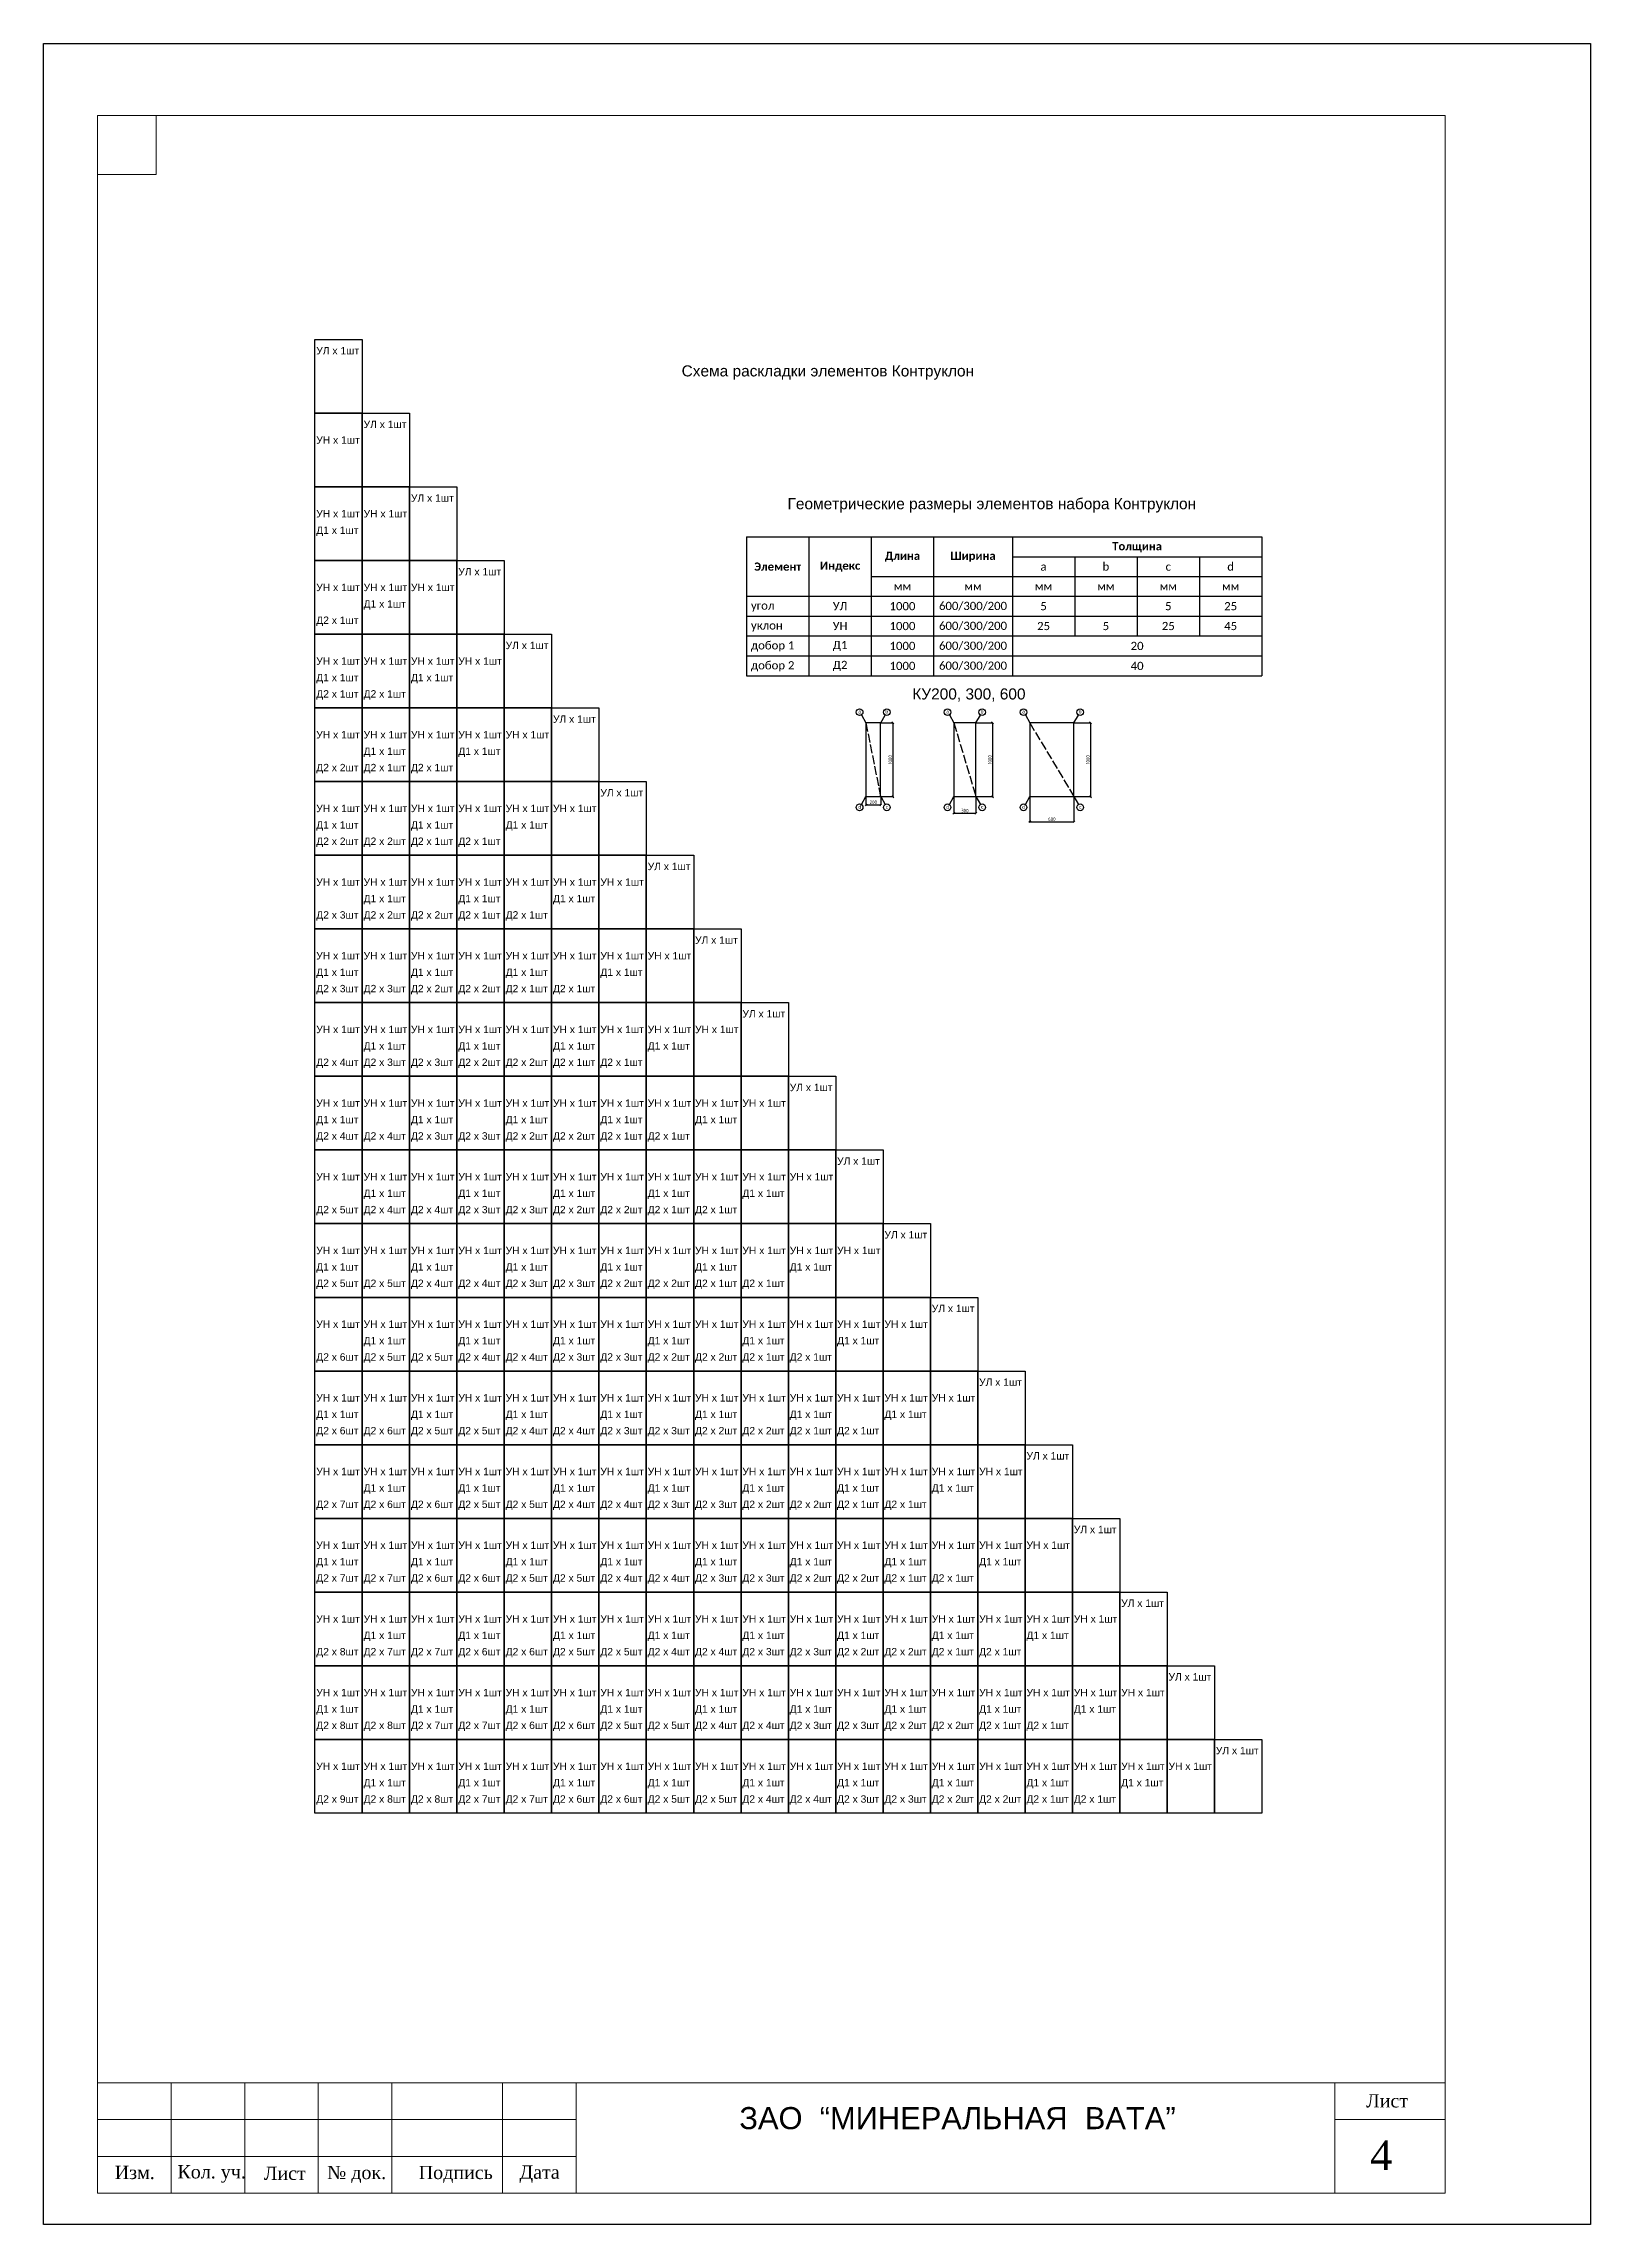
# Model space of a CAD drawing. Header units: inches. Extents: x 0 to 155541, y 1154 to 30754.
# Drawn here: x 78079 to 99079, y 1154 to 30754 of the extents above; entities that cross this region are included whole.
import ezdxf

# ---------------------------------------------------------------- set-up
doc = ezdxf.new("R2010")
doc.units = ezdxf.units.IN
doc.header["$MEASUREMENT"] = 0
doc.linetypes.add('ACAD_ISO02W100', pattern=[15, 12, -3])
doc.linetypes.add('PHANTOM2', pattern=[1.25, 0.625, -0.125, 0.125, -0.125, 0.125, -0.125])
doc.layers.add('Контруклоны', color=1, linetype='Continuous')
doc.layers.add('Основные линии', color=7, linetype='Continuous', lineweight=30)
doc.layers.add('Штампы', color=7, linetype='Continuous', lineweight=15)
doc.styles.add('GOST 2.304', font='CS_Gost2304.shx')
doc.styles.add('надписи', font='TIMES.TTF')
doc.styles.add('Штамп', font='ARIAL.TTF', dxfattribs={"height": 2.5})
doc.dimstyles.new('ISO-25', dxfattribs={"dimtxt": 2.5, "dimasz": 2.5, "dimexe": 1.25, "dimexo": 0.625, "dimtad": 1, "dimtxsty": 'Standard', "dimcen": 2.5, "dimadec": 0, "dimazin": 0, "dimtfac": 1, "dimtmove": 0, "dimatfit": 3, "dimfxl": 1, "dimarcsym": 0})

msp = doc.modelspace()

# ---------------------------------------------------------------- texts
at = {"style": 'Штамп'}
for s, p in [('УЛ х 1шт', (81780.189, 26536.075)), ('УЛ х 1шт', (82422.982, 25536.075)), ('УН х 1шт', (81780.189, 25323.271)), ('УЛ х 1шт', (83065.775, 24536.075)), ('УН х 1шт', (81780.189, 24323.271)), ('УН х 1шт', (82422.982, 24323.271)), ('Д1 х 1шт', (81780.189, 24099.737)), ('УН х 1шт', (81780.189, 23323.271)), ('УН х 1шт', (82422.982, 23323.271)), ('УН х 1шт', (83065.775, 23323.271)), ('УЛ х 1шт', (83708.569, 23536.075)), ('Д1 х 1шт', (82422.982, 23099.737)), ('Д2 х 1шт', (81780.189, 22877.991)), ('УЛ х 1шт', (84351.362, 22536.075)), ('УН х 1шт', (81780.189, 22323.271)), ('УН х 1шт', (82422.982, 22323.271)), ('УН х 1шт', (83065.775, 22323.271)), ('УН х 1шт', (83708.569, 22323.271)), ('Д1 х 1шт', (81780.189, 22099.737)), ('Д2 х 1шт', (81780.189, 21877.991)), ('Д2 х 1шт', (82422.982, 21877.991)), ('Д1 х 1шт', (83065.775, 22099.737)), ('УЛ х 1шт', (84994.155, 21536.075)), ('УН х 1шт', (81780.189, 21323.271)), ('УН х 1шт', (82422.982, 21323.271)), ('УН х 1шт', (83065.775, 21323.271)), ('УН х 1шт', (83708.569, 21323.271)), ('УН х 1шт', (84351.362, 21323.271)), ('Д1 х 1шт', (82422.982, 21099.737)), ('Д1 х 1шт', (83708.569, 21099.737)), ('Д2 х 2шт', (81780.189, 20877.991)), ('Д2 х 1шт', (82422.982, 20877.991)), ('Д2 х 1шт', (83065.775, 20877.991)), ('УЛ х 1шт', (85636.949, 20536.075)), ('Д1 х 1шт', (81780.189, 20099.737)), ('УН х 1шт', (81780.189, 20323.271)), ('УН х 1шт', (82422.982, 20323.271)), ('Д1 х 1шт', (83065.775, 20099.737)), ('УН х 1шт', (83065.775, 20323.271)), ('УН х 1шт', (83708.569, 20323.271)), ('Д1 х 1шт', (84351.362, 20099.737)), ('УН х 1шт', (84351.362, 20323.271)), ('УН х 1шт', (84994.155, 20323.271)), ('Д2 х 2шт', (81780.189, 19877.991)), ('Д2 х 2шт', (82422.982, 19877.991)), ('Д2 х 1шт', (83065.775, 19877.991)), ('Д2 х 1шт', (83708.569, 19877.991)), ('УЛ х 1шт', (86279.742, 19536.075)), ('УН х 1шт', (81780.189, 19323.271)), ('УН х 1шт', (82422.982, 19323.271)), ('УН х 1шт', (83065.775, 19323.271)), ('УН х 1шт', (83708.569, 19323.271)), ('УН х 1шт', (84351.362, 19323.271)), ('УН х 1шт', (84994.155, 19323.271)), ('УН х 1шт', (85636.949, 19323.271)), ('Д2 х 3шт', (81780.189, 18877.991)), ('Д1 х 1шт', (82422.982, 19099.737)), ('Д2 х 2шт', (82422.982, 18877.991)), ('Д2 х 2шт', (83065.775, 18877.991)), ('Д1 х 1шт', (83708.569, 19099.737)), ('Д2 х 1шт', (83708.569, 18877.991)), ('Д2 х 1шт', (84351.362, 18877.991)), ('Д1 х 1шт', (84994.155, 19099.737)), ('УН х 1шт', (81780.189, 18323.271)), ('УН х 1шт', (82422.982, 18323.271)), ('УН х 1шт', (83065.775, 18323.271)), ('УН х 1шт', (83708.569, 18323.271)), ('УН х 1шт', (84351.362, 18323.271)), ('УН х 1шт', (84994.155, 18323.271)), ('УН х 1шт', (85636.949, 18323.271)), ('УН х 1шт', (86279.742, 18323.271)), ('УЛ х 1шт', (86922.535, 18536.075)), ('Д1 х 1шт', (81780.189, 18099.737)), ('Д1 х 1шт', (83065.775, 18099.737)), ('Д1 х 1шт', (84351.362, 18099.737)), ('Д1 х 1шт', (85636.949, 18099.737)), ('Д2 х 3шт', (81780.189, 17877.991)), ('Д2 х 3шт', (82422.982, 17877.991)), ('Д2 х 2шт', (83065.775, 17877.991)), ('Д2 х 2шт', (83708.569, 17877.991)), ('Д2 х 1шт', (84351.362, 17877.991)), ('Д2 х 1шт', (84994.155, 17877.991)), ('УЛ х 1шт', (87565.329, 17536.075)), ('УН х 1шт', (81780.189, 17323.271)), ('Д1 х 1шт', (82422.982, 17099.737)), ('УН х 1шт', (82422.982, 17323.271)), ('УН х 1шт', (83065.775, 17323.271)), ('Д1 х 1шт', (83708.569, 17099.737)), ('УН х 1шт', (83708.569, 17323.271)), ('УН х 1шт', (84351.362, 17323.271)), ('Д1 х 1шт', (84994.155, 17099.737)), ('УН х 1шт', (84994.155, 17323.271)), ('УН х 1шт', (85636.949, 17323.271)), ('Д1 х 1шт', (86279.742, 17099.737)), ('УН х 1шт', (86279.742, 17323.271)), ('УН х 1шт', (86922.535, 17323.271)), ('Д2 х 4шт', (81780.189, 16877.991)), ('Д2 х 3шт', (82422.982, 16877.991)), ('Д2 х 3шт', (83065.775, 16877.991)), ('Д2 х 2шт', (83708.569, 16877.991)), ('Д2 х 2шт', (84351.362, 16877.991)), ('Д2 х 1шт', (84994.155, 16877.991)), ('Д2 х 1шт', (85636.949, 16877.991)), ('УЛ х 1шт', (88208.122, 16536.075)), ('УН х 1шт', (81780.189, 16323.271)), ('УН х 1шт', (82422.982, 16323.271)), ('УН х 1шт', (83065.775, 16323.271)), ('УН х 1шт', (83708.569, 16323.271)), ('УН х 1шт', (84351.362, 16323.271)), ('УН х 1шт', (84994.155, 16323.271)), ('УН х 1шт', (85636.949, 16323.271)), ('УН х 1шт', (86279.742, 16323.271)), ('УН х 1шт', (86922.535, 16323.271)), ('УН х 1шт', (87565.329, 16323.271)), ('Д1 х 1шт', (81780.189, 16099.737)), ('Д1 х 1шт', (83065.775, 16099.737)), ('Д1 х 1шт', (84351.362, 16099.737)), ('Д1 х 1шт', (85636.949, 16099.737)), ('Д1 х 1шт', (86922.535, 16099.737)), ('Д2 х 4шт', (81780.189, 15877.991)), ('Д2 х 4шт', (82422.982, 15877.991)), ('Д2 х 3шт', (83065.775, 15877.991)), ('Д2 х 3шт', (83708.569, 15877.991)), ('Д2 х 2шт', (84351.362, 15877.991)), ('Д2 х 2шт', (84994.155, 15877.991)), ('Д2 х 1шт', (85636.949, 15877.991)), ('Д2 х 1шт', (86279.742, 15877.991)), ('УН х 1шт', (81780.189, 15323.271)), ('УН х 1шт', (82422.982, 15323.271)), ('УН х 1шт', (83065.775, 15323.271)), ('УН х 1шт', (83708.569, 15323.271)), ('УН х 1шт', (84351.362, 15323.271)), ('УН х 1шт', (84994.155, 15323.271)), ('УН х 1шт', (85636.949, 15323.271)), ('УН х 1шт', (86279.742, 15323.271)), ('УН х 1шт', (86922.535, 15323.271)), ('УН х 1шт', (87565.329, 15323.271)), ('УН х 1шт', (88208.122, 15323.271)), ('УЛ х 1шт', (88850.915, 15536.075)), ('Д1 х 1шт', (82422.982, 15099.737)), ('Д1 х 1шт', (83708.569, 15099.737)), ('Д1 х 1шт', (84994.155, 15099.737)), ('Д1 х 1шт', (86279.742, 15099.737)), ('Д1 х 1шт', (87565.329, 15099.737)), ('Д2 х 5шт', (81780.189, 14877.991)), ('Д2 х 4шт', (82422.982, 14877.991)), ('Д2 х 4шт', (83065.775, 14877.991)), ('Д2 х 3шт', (83708.569, 14877.991)), ('Д2 х 3шт', (84351.362, 14877.991)), ('Д2 х 2шт', (84994.155, 14877.991)), ('Д2 х 2шт', (85636.949, 14877.991)), ('Д2 х 1шт', (86279.742, 14877.991)), ('Д2 х 1шт', (86922.535, 14877.991)), ('УЛ х 1шт', (89493.708, 14536.075)), ('УН х 1шт', (81780.189, 14323.271)), ('УН х 1шт', (82422.982, 14323.271)), ('УН х 1шт', (83065.775, 14323.271)), ('УН х 1шт', (83708.569, 14323.271)), ('УН х 1шт', (84351.362, 14323.271)), ('УН х 1шт', (84994.155, 14323.271)), ('УН х 1шт', (85636.949, 14323.271)), ('УН х 1шт', (86279.742, 14323.271)), ('УН х 1шт', (86922.535, 14323.271)), ('УН х 1шт', (87565.329, 14323.271)), ('УН х 1шт', (88208.122, 14323.271)), ('УН х 1шт', (88850.915, 14323.271)), ('Д1 х 1шт', (81780.189, 14099.737)), ('Д2 х 5шт', (81780.189, 13877.991)), ('Д2 х 5шт', (82422.982, 13877.991)), ('Д1 х 1шт', (83065.775, 14099.737)), ('Д2 х 4шт', (83065.775, 13877.991)), ('Д2 х 4шт', (83708.569, 13877.991)), ('Д1 х 1шт', (84351.362, 14099.737)), ('Д2 х 3шт', (84351.362, 13877.991)), ('Д2 х 3шт', (84994.155, 13877.991)), ('Д1 х 1шт', (85636.949, 14099.737)), ('Д2 х 2шт', (85636.949, 13877.991)), ('Д2 х 2шт', (86279.742, 13877.991)), ('Д1 х 1шт', (86922.535, 14099.737)), ('Д2 х 1шт', (86922.535, 13877.991)), ('Д2 х 1шт', (87565.329, 13877.991)), ('Д1 х 1шт', (88208.122, 14099.737)), ('УЛ х 1шт', (90136.502, 13536.075)), ('УН х 1шт', (81780.189, 13323.271)), ('УН х 1шт', (82422.982, 13323.271)), ('УН х 1шт', (83065.775, 13323.271)), ('УН х 1шт', (83708.569, 13323.271)), ('УН х 1шт', (84351.362, 13323.271)), ('УН х 1шт', (84994.155, 13323.271)), ('УН х 1шт', (85636.949, 13323.271)), ('УН х 1шт', (86279.742, 13323.271)), ('УН х 1шт', (86922.535, 13323.271)), ('УН х 1шт', (87565.329, 13323.271)), ('УН х 1шт', (88208.122, 13323.271)), ('УН х 1шт', (88850.915, 13323.271)), ('УН х 1шт', (89493.708, 13323.271)), ('Д1 х 1шт', (82422.982, 13099.737)), ('Д1 х 1шт', (83708.569, 13099.737)), ('Д1 х 1шт', (84994.155, 13099.737)), ('Д1 х 1шт', (86279.742, 13099.737)), ('Д1 х 1шт', (87565.329, 13099.737)), ('Д1 х 1шт', (88850.915, 13099.737)), ('Д2 х 6шт', (81780.189, 12877.991)), ('Д2 х 5шт', (82422.982, 12877.991)), ('Д2 х 5шт', (83065.775, 12877.991)), ('Д2 х 4шт', (83708.569, 12877.991)), ('Д2 х 4шт', (84351.362, 12877.991)), ('Д2 х 3шт', (84994.155, 12877.991)), ('Д2 х 3шт', (85636.949, 12877.991)), ('Д2 х 2шт', (86279.742, 12877.991)), ('Д2 х 2шт', (86922.535, 12877.991)), ('Д2 х 1шт', (87565.329, 12877.991)), ('Д2 х 1шт', (88208.122, 12877.991)), ('УЛ х 1шт', (90779.295, 12536.075)), ('Д1 х 1шт', (81780.189, 12099.737)), ('УН х 1шт', (81780.189, 12323.271)), ('УН х 1шт', (82422.982, 12323.271)), ('Д1 х 1шт', (83065.775, 12099.737)), ('УН х 1шт', (83065.775, 12323.271)), ('УН х 1шт', (83708.569, 12323.271)), ('Д1 х 1шт', (84351.362, 12099.737)), ('УН х 1шт', (84351.362, 12323.271)), ('УН х 1шт', (84994.155, 12323.271)), ('Д1 х 1шт', (85636.949, 12099.737)), ('УН х 1шт', (85636.949, 12323.271)), ('УН х 1шт', (86279.742, 12323.271)), ('Д1 х 1шт', (86922.535, 12099.737)), ('УН х 1шт', (86922.535, 12323.271)), ('УН х 1шт', (87565.329, 12323.271)), ('Д1 х 1шт', (88208.122, 12099.737)), ('УН х 1шт', (88208.122, 12323.271)), ('УН х 1шт', (88850.915, 12323.271)), ('Д1 х 1шт', (89493.708, 12099.737)), ('УН х 1шт', (89493.708, 12323.271)), ('УН х 1шт', (90136.502, 12323.271)), ('Д2 х 6шт', (81780.189, 11877.991)), ('Д2 х 6шт', (82422.982, 11877.991)), ('Д2 х 5шт', (83065.775, 11877.991)), ('Д2 х 5шт', (83708.569, 11877.991)), ('Д2 х 4шт', (84351.362, 11877.991)), ('Д2 х 4шт', (84994.155, 11877.991)), ('Д2 х 3шт', (85636.949, 11877.991)), ('Д2 х 3шт', (86279.742, 11877.991)), ('Д2 х 2шт', (86922.535, 11877.991)), ('Д2 х 2шт', (87565.329, 11877.991)), ('Д2 х 1шт', (88208.122, 11877.991)), ('Д2 х 1шт', (88850.915, 11877.991)), ('УЛ х 1шт', (91422.088, 11536.075)), ('УН х 1шт', (81780.189, 11323.271)), ('УН х 1шт', (82422.982, 11323.271)), ('УН х 1шт', (83065.775, 11323.271)), ('УН х 1шт', (83708.569, 11323.271)), ('УН х 1шт', (84351.362, 11323.271)), ('УН х 1шт', (84994.155, 11323.271)), ('УН х 1шт', (85636.949, 11323.271)), ('УН х 1шт', (86279.742, 11323.271)), ('УН х 1шт', (86922.535, 11323.271)), ('УН х 1шт', (87565.329, 11323.271)), ('УН х 1шт', (88208.122, 11323.271)), ('УН х 1шт', (88850.915, 11323.271)), ('УН х 1шт', (89493.708, 11323.271)), ('УН х 1шт', (90136.502, 11323.271)), ('УН х 1шт', (90779.295, 11323.271)), ('Д2 х 7шт', (81780.189, 10877.991)), ('Д1 х 1шт', (82422.982, 11099.737)), ('Д2 х 6шт', (82422.982, 10877.991)), ('Д2 х 6шт', (83065.775, 10877.991)), ('Д1 х 1шт', (83708.569, 11099.737)), ('Д2 х 5шт', (83708.569, 10877.991)), ('Д2 х 5шт', (84351.362, 10877.991)), ('Д1 х 1шт', (84994.155, 11099.737)), ('Д2 х 4шт', (84994.155, 10877.991)), ('Д2 х 4шт', (85636.949, 10877.991)), ('Д1 х 1шт', (86279.742, 11099.737)), ('Д2 х 3шт', (86279.742, 10877.991)), ('Д2 х 3шт', (86922.535, 10877.991)), ('Д1 х 1шт', (87565.329, 11099.737)), ('Д2 х 2шт', (87565.329, 10877.991)), ('Д2 х 2шт', (88208.122, 10877.991)), ('Д1 х 1шт', (88850.915, 11099.737)), ('Д2 х 1шт', (88850.915, 10877.991)), ('Д2 х 1шт', (89493.708, 10877.991)), ('Д1 х 1шт', (90136.502, 11099.737)), ('УН х 1шт', (81780.189, 10323.271)), ('УН х 1шт', (82422.982, 10323.271)), ('УН х 1шт', (83065.775, 10323.271)), ('УН х 1шт', (83708.569, 10323.271)), ('УН х 1шт', (84351.362, 10323.271)), ('УН х 1шт', (84994.155, 10323.271)), ('УН х 1шт', (85636.949, 10323.271)), ('УН х 1шт', (86279.742, 10323.271)), ('УН х 1шт', (86922.535, 10323.271)), ('УН х 1шт', (87565.329, 10323.271)), ('УН х 1шт', (88208.122, 10323.271)), ('УН х 1шт', (88850.915, 10323.271)), ('УН х 1шт', (89493.708, 10323.271)), ('УН х 1шт', (90136.502, 10323.271)), ('УН х 1шт', (90779.295, 10323.271)), ('УН х 1шт', (91422.088, 10323.271)), ('УЛ х 1шт', (92064.882, 10536.075)), ('Д1 х 1шт', (81780.189, 10099.737)), ('Д1 х 1шт', (83065.775, 10099.737)), ('Д1 х 1шт', (84351.362, 10099.737)), ('Д1 х 1шт', (85636.949, 10099.737)), ('Д1 х 1шт', (86922.535, 10099.737)), ('Д1 х 1шт', (88208.122, 10099.737)), ('Д1 х 1шт', (89493.708, 10099.737)), ('Д1 х 1шт', (90779.295, 10099.737)), ('Д2 х 7шт', (81780.189, 9877.991)), ('Д2 х 7шт', (82422.982, 9877.991)), ('Д2 х 6шт', (83065.775, 9877.991)), ('Д2 х 6шт', (83708.569, 9877.991)), ('Д2 х 5шт', (84351.362, 9877.991)), ('Д2 х 5шт', (84994.155, 9877.991)), ('Д2 х 4шт', (85636.949, 9877.991)), ('Д2 х 4шт', (86279.742, 9877.991)), ('Д2 х 3шт', (86922.535, 9877.991)), ('Д2 х 3шт', (87565.329, 9877.991)), ('Д2 х 2шт', (88208.122, 9877.991)), ('Д2 х 2шт', (88850.915, 9877.991)), ('Д2 х 1шт', (89493.708, 9877.991)), ('Д2 х 1шт', (90136.502, 9877.991)), ('УЛ х 1шт', (92707.675, 9536.075)), ('УН х 1шт', (81780.189, 9323.271)), ('Д1 х 1шт', (82422.982, 9099.737)), ('УН х 1шт', (82422.982, 9323.271)), ('УН х 1шт', (83065.775, 9323.271)), ('Д1 х 1шт', (83708.569, 9099.737)), ('УН х 1шт', (83708.569, 9323.271)), ('УН х 1шт', (84351.362, 9323.271)), ('Д1 х 1шт', (84994.155, 9099.737)), ('УН х 1шт', (84994.155, 9323.271)), ('УН х 1шт', (85636.949, 9323.271)), ('Д1 х 1шт', (86279.742, 9099.737)), ('УН х 1шт', (86279.742, 9323.271)), ('УН х 1шт', (86922.535, 9323.271)), ('Д1 х 1шт', (87565.329, 9099.737)), ('УН х 1шт', (87565.329, 9323.271)), ('УН х 1шт', (88208.122, 9323.271)), ('Д1 х 1шт', (88850.915, 9099.737)), ('УН х 1шт', (88850.915, 9323.271)), ('УН х 1шт', (89493.708, 9323.271)), ('Д1 х 1шт', (90136.502, 9099.737)), ('УН х 1шт', (90136.502, 9323.271)), ('УН х 1шт', (90779.295, 9323.271)), ('Д1 х 1шт', (91422.088, 9099.737)), ('УН х 1шт', (91422.088, 9323.271)), ('УН х 1шт', (92064.882, 9323.271)), ('Д2 х 8шт', (81780.189, 8877.991)), ('Д2 х 7шт', (82422.982, 8877.991)), ('Д2 х 7шт', (83065.775, 8877.991)), ('Д2 х 6шт', (83708.569, 8877.991)), ('Д2 х 6шт', (84351.362, 8877.991)), ('Д2 х 5шт', (84994.155, 8877.991)), ('Д2 х 5шт', (85636.949, 8877.991)), ('Д2 х 4шт', (86279.742, 8877.991)), ('Д2 х 4шт', (86922.535, 8877.991)), ('Д2 х 3шт', (87565.329, 8877.991)), ('Д2 х 3шт', (88208.122, 8877.991)), ('Д2 х 2шт', (88850.915, 8877.991)), ('Д2 х 2шт', (89493.708, 8877.991)), ('Д2 х 1шт', (90136.502, 8877.991)), ('Д2 х 1шт', (90779.295, 8877.991)), ('УЛ х 1шт', (93350.468, 8536.075)), ('УН х 1шт', (81780.189, 8323.271)), ('УН х 1шт', (82422.982, 8323.271)), ('УН х 1шт', (83065.775, 8323.271)), ('УН х 1шт', (83708.569, 8323.271)), ('УН х 1шт', (84351.362, 8323.271)), ('УН х 1шт', (84994.155, 8323.271)), ('УН х 1шт', (85636.949, 8323.271)), ('УН х 1шт', (86279.742, 8323.271)), ('УН х 1шт', (86922.535, 8323.271)), ('УН х 1шт', (87565.329, 8323.271)), ('УН х 1шт', (88208.122, 8323.271)), ('УН х 1шт', (88850.915, 8323.271)), ('УН х 1шт', (89493.708, 8323.271)), ('УН х 1шт', (90136.502, 8323.271)), ('УН х 1шт', (90779.295, 8323.271)), ('УН х 1шт', (91422.088, 8323.271)), ('УН х 1шт', (92064.882, 8323.271)), ('УН х 1шт', (92707.675, 8323.271)), ('Д1 х 1шт', (81780.189, 8099.737)), ('Д1 х 1шт', (83065.775, 8099.737)), ('Д1 х 1шт', (84351.362, 8099.737)), ('Д1 х 1шт', (85636.949, 8099.737)), ('Д1 х 1шт', (86922.535, 8099.737)), ('Д1 х 1шт', (88208.122, 8099.737)), ('Д1 х 1шт', (89493.708, 8099.737)), ('Д1 х 1шт', (90779.295, 8099.737)), ('Д1 х 1шт', (92064.882, 8099.737)), ('Д2 х 8шт', (81780.189, 7877.991)), ('Д2 х 8шт', (82422.982, 7877.991)), ('Д2 х 7шт', (83065.775, 7877.991)), ('Д2 х 7шт', (83708.569, 7877.991)), ('Д2 х 6шт', (84351.362, 7877.991)), ('Д2 х 6шт', (84994.155, 7877.991)), ('Д2 х 5шт', (85636.949, 7877.991)), ('Д2 х 5шт', (86279.742, 7877.991)), ('Д2 х 4шт', (86922.535, 7877.991)), ('Д2 х 4шт', (87565.329, 7877.991)), ('Д2 х 3шт', (88208.122, 7877.991)), ('Д2 х 3шт', (88850.915, 7877.991)), ('Д2 х 2шт', (89493.708, 7877.991)), ('Д2 х 2шт', (90136.502, 7877.991)), ('Д2 х 1шт', (90779.295, 7877.991)), ('Д2 х 1шт', (91422.088, 7877.991)), ('УН х 1шт', (81780.189, 7323.271)), ('УН х 1шт', (82422.982, 7323.271)), ('УН х 1шт', (83065.775, 7323.271)), ('УН х 1шт', (83708.569, 7323.271)), ('УН х 1шт', (84351.362, 7323.271)), ('УН х 1шт', (84994.155, 7323.271)), ('УН х 1шт', (85636.949, 7323.271)), ('УН х 1шт', (86279.742, 7323.271)), ('УН х 1шт', (86922.535, 7323.271)), ('УН х 1шт', (87565.329, 7323.271)), ('УН х 1шт', (88208.122, 7323.271)), ('УН х 1шт', (88850.915, 7323.271)), ('УН х 1шт', (89493.708, 7323.271)), ('УН х 1шт', (90136.502, 7323.271)), ('УН х 1шт', (90779.295, 7323.271)), ('УН х 1шт', (91422.088, 7323.271)), ('УН х 1шт', (92064.882, 7323.271)), ('УН х 1шт', (92707.675, 7323.271)), ('УН х 1шт', (93350.468, 7323.271)), ('УЛ х 1шт', (93993.262, 7536.075)), ('Д1 х 1шт', (82422.982, 7099.737)), ('Д1 х 1шт', (83708.569, 7099.737)), ('Д1 х 1шт', (84994.155, 7099.737)), ('Д1 х 1шт', (86279.742, 7099.737)), ('Д1 х 1шт', (87565.329, 7099.737)), ('Д1 х 1шт', (88850.915, 7099.737)), ('Д1 х 1шт', (90136.502, 7099.737)), ('Д1 х 1шт', (91422.088, 7099.737)), ('Д1 х 1шт', (92707.675, 7099.737)), ('Д2 х 9шт', (81780.189, 6877.991)), ('Д2 х 8шт', (82422.982, 6877.991)), ('Д2 х 8шт', (83065.775, 6877.991)), ('Д2 х 7шт', (83708.569, 6877.991)), ('Д2 х 7шт', (84351.362, 6877.991)), ('Д2 х 6шт', (84994.155, 6877.991)), ('Д2 х 6шт', (85636.949, 6877.991)), ('Д2 х 5шт', (86279.742, 6877.991)), ('Д2 х 5шт', (86922.535, 6877.991)), ('Д2 х 4шт', (87565.329, 6877.991)), ('Д2 х 4шт', (88208.122, 6877.991)), ('Д2 х 3шт', (88850.915, 6877.991)), ('Д2 х 3шт', (89493.708, 6877.991)), ('Д2 х 2шт', (90136.502, 6877.991)), ('Д2 х 2шт', (90779.295, 6877.991)), ('Д2 х 1шт', (91422.088, 6877.991)), ('Д2 х 1шт', (92064.882, 6877.991))]:
    msp.add_text(s, height=100, dxfattribs=at).set_placement(p)
at = {"color": 0, "ltscale": 2, "char_height": 150, "attachment_point": 1, "style": 'Штамп'}
for s, insert, width in [('\\pi1158.8;Схема раскладки элементов Контруклон', (85581.864, 26387), 6264.21333), ('\\pi1013.7;Геометрические размеры элементов набора Контруклон', (87164.608, 24584.641), 7544.92679), ('\\pi3017.2;КУ200, 300, 600', (86855.581, 22002.183), 7544.92679)]:
    msp.add_mtext(s, dxfattribs=dict(at, insert=insert, width=width))
at = {"char_height": 111.11111}
for s, insert, width, attachment_point in [('{\\fCalibri|b1|i0|c0;Толщина ', (92924.452, 23849.394), 3266.66667, 8), ('{\\fCalibri|b1|i0|c0;Элемент', (88045.563, 23655.32), 726.66667, 5), ('{\\fCalibri|b1|i0|c0;Индекс', (88892.23, 23655.32), 726.66667, 5), ('{\\fCalibri|b1|i0|c0;Длина', (89738.897, 23789.394), 726.66667, 5), ('{\\fCalibri|b1|i0|c0;Ширина', (90696.674, 23789.394), 948.88889, 5), ('{\\fCalibri|b0|i0|c0;a', (91654.452, 23655.32), 726.66667, 5), ('{\\fCalibri|b0|i0|c0;b', (92501.119, 23655.32), 726.66667, 5), ('{\\fCalibri|b0|i0|c0;c', (93347.785, 23655.32), 726.66667, 5), ('{\\fCalibri|b0|i0|c0;d', (94194.452, 23655.32), 726.66667, 5), ('{\\fCalibri|b0|i0|c0;мм', (89738.897, 23387.172), 726.66667, 5), ('{\\fCalibri|b0|i0|c0;мм', (90696.674, 23387.172), 948.88889, 5), ('{\\fCalibri|b0|i0|c0;мм', (91654.452, 23387.172), 726.66667, 5), ('{\\fCalibri|b0|i0|c0;мм', (92501.119, 23387.172), 726.66667, 5), ('{\\fCalibri|b0|i0|c0;мм', (93347.785, 23387.172), 726.66667, 5), ('{\\fCalibri|b0|i0|c0;мм', (94194.452, 23387.172), 726.66667, 5), ('{\\fCalibri|b0|i0|c0;угол', (87682.23, 23043.44), 726.66667, 7), ('{\\fCalibri|b0|i0|c0;УЛ', (88892.23, 23118.269), 726.66667, 5), ('{\\fCalibri|b0|i0|c0;1000', (89738.897, 23118.269), 726.66667, 5), ('{\\fCalibri|b0|i0|c0;600/300/200', (90696.674, 23118.269), 948.88889, 5), ('{\\fCalibri|b0|i0|c0;5', (91654.452, 23118.269), 726.66667, 5), ('{\\fCalibri|b0|i0|c0;', (92501.119, 23118.269), 726.66667, 5), ('{\\fCalibri|b0|i0|c0;5', (93347.785, 23118.269), 726.66667, 5), ('{\\fCalibri|b0|i0|c0;25', (94194.452, 23118.269), 726.66667, 5), ('{\\fCalibri|b0|i0|c0;уклон', (87682.23, 22773.782), 726.66667, 7), ('{\\fCalibri|b0|i0|c0;УН', (88892.23, 22848.611), 726.66667, 5), ('{\\fCalibri|b0|i0|c0;1000', (89738.897, 22848.611), 726.66667, 5), ('{\\fCalibri|b0|i0|c0;600/300/200', (90696.674, 22848.611), 948.88889, 5), ('{\\fCalibri|b0|i0|c0;25', (91654.452, 22848.611), 726.66667, 5), ('{\\fCalibri|b0|i0|c0;5', (92501.119, 22848.611), 726.66667, 5), ('{\\fCalibri|b0|i0|c0;25', (93347.785, 22848.611), 726.66667, 5), ('{\\fCalibri|b0|i0|c0;45', (94194.452, 22848.611), 726.66667, 5), ('{\\fCalibri|b0|i0|c0;добор 1', (87682.23, 22502.842), 726.66667, 7), ('{\\fCalibri|b0|i0|c0;Д1', (88892.23, 22578.312), 726.66667, 5), ('{\\fCalibri|b0|i0|c0;1000', (89738.897, 22578.312), 726.66667, 5), ('{\\fCalibri|b0|i0|c0;600/300/200', (90696.674, 22578.312), 948.88889, 5), ('{\\fCalibri|b0|i0|c0;20', (92924.452, 22578.312), 3266.66667, 5), ('{\\fCalibri|b0|i0|c0;добор 2', (87682.23, 22231.901), 726.66667, 7), ('{\\fCalibri|b0|i0|c0;Д2', (88892.23, 22307.372), 726.66667, 5), ('{\\fCalibri|b0|i0|c0;1000', (89738.897, 22307.372), 726.66667, 5), ('{\\fCalibri|b0|i0|c0;600/300/200', (90696.674, 22307.372), 948.88889, 5), ('{\\fCalibri|b0|i0|c0;40', (92924.452, 22307.372), 3266.66667, 5)]:
    msp.add_mtext(s, dxfattribs=dict(at, insert=insert, width=width, attachment_point=attachment_point))
at = {"linetype": 'PHANTOM2', "lineweight": 30, "char_height": 50, "style": 'Штамп'}
for s, insert, attachment_point in [('a', (89139.984, 21712.241), 1), ('b', (89545.354, 21712.241), 3), ('a', (90333.735, 21712.241), 1), ('b', (90838.48, 21712.241), 3), ('a', (91364.417, 21712.241), 1), ('b', (92169.787, 21712.241), 3), ('d', (89139.984, 20368.276), 7), ('с', (89545.354, 20368.276), 9), ('d', (90333.735, 20368.276), 7), ('с', (90838.48, 20368.276), 9), ('d', (91364.417, 20368.276), 7), ('с', (92169.787, 20368.276), 9)]:
    msp.add_mtext_dynamic_manual_height_columns(s, width=152.57197, gutter_width=750, heights=[0], dxfattribs=dict(at, insert=insert, attachment_point=attachment_point))
at = {"layer": 'Основные линии', "color": 0, "style": 'Штамп'}
msp.add_text('ЗАО  “МИНЕРАЛЬНАЯ  ВАТА”', height=300, dxfattribs=at).set_placement((87523.984, 2446.547))
at = {"layer": 'Штампы', "color": 0, "style": 'надписи'}
for s, height, p in [('Лист', 180, (96033.994, 2741.394)), ('4', 400, (96086.091, 1891.529)), ('Изм.', 180, (79043.929, 1769.332)), ('Кол. уч.', 180, (79895.02, 1778.393)), ('Лист', 180, (81068.627, 1758.277)), (' № док.', 180, (81859.74, 1768.296)), ('Подпись', 180, (83170.923, 1768.645)), ('Дата', 180, (84538.829, 1774.312))]:
    msp.add_text(s, height=height, dxfattribs=at).set_placement(p)

# ---------------------------------------------------------------- blocks, each defined once
blk = doc.blocks.new('_Oblique')
at = {"color": 0, "linetype": 'ByBlock', "lineweight": -2}
blk.add_line((-0.5, -0.5), (0.5, 0.5), dxfattribs=at)
blk = doc.blocks.new('*D7')
at = {"color": 0, "lineweight": -2, "transparency": 16777216}
for p, q in [((89443, 21534), (89609, 21534)), ((89608, 21534), (89608, 20534)), ((89443, 20534), (89609, 20534))]:
    blk.add_line(p, q, dxfattribs=at)
at = {"layer": 'Defpoints', "color": 0, "transparency": 16777216}
for p in [(89443, 21534), (89443, 20534), (89608, 20534)]:
    blk.add_point(p, dxfattribs=at)
at = {"color": 0, "lineweight": -2, "transparency": 16777216, "xscale": 25, "yscale": 25, "zscale": 25}
for p, rotation in [((89608, 21534), 90), ((89608, 20534), 270)]:
    blk.add_blockref('_Oblique', p, dxfattribs=dict(at, rotation=rotation))
at = {"color": 0, "transparency": 16777216, "insert": (89573, 21034), "char_height": 50, "attachment_point": 5, "rotation": 90, "style": 'GOST 2.304'}
blk.add_mtext('1000', dxfattribs=at)
blk = doc.blocks.new('*D8')
at = {"color": 0, "lineweight": -2, "transparency": 16777216}
for p, q in [((89243, 20532), (89243, 20422)), ((89443, 20532), (89443, 20422)), ((89243, 20423), (89443, 20423))]:
    blk.add_line(p, q, dxfattribs=at)
at = {"layer": 'Defpoints', "color": 0, "transparency": 16777216}
for p in [(89243, 20533), (89443, 20533), (89443, 20423)]:
    blk.add_point(p, dxfattribs=at)
at = {"color": 0, "lineweight": -2, "transparency": 16777216, "xscale": 25, "yscale": 25, "zscale": 25, "rotation": 180}
blk.add_blockref('_Oblique', (89243, 20423), dxfattribs=at)
at = {"color": 0, "lineweight": -2, "transparency": 16777216, "xscale": 25, "yscale": 25, "zscale": 25}
blk.add_blockref('_Oblique', (89443, 20423), dxfattribs=at)
at = {"color": 0, "transparency": 16777216, "insert": (89343, 20458), "char_height": 50, "attachment_point": 5, "style": 'GOST 2.304'}
blk.add_mtext('200', dxfattribs=at)
blk = doc.blocks.new('*D9')
at = {"color": 0, "lineweight": -2, "transparency": 16777216}
for p, q in [((90436, 20533), (90436, 20307)), ((90736, 20532), (90736, 20307)), ((90436, 20308), (90736, 20308))]:
    blk.add_line(p, q, dxfattribs=at)
at = {"layer": 'Defpoints', "color": 0, "transparency": 16777216}
for p in [(90436, 20534), (90736, 20533), (90736, 20308)]:
    blk.add_point(p, dxfattribs=at)
at = {"color": 0, "lineweight": -2, "transparency": 16777216, "xscale": 25, "yscale": 25, "zscale": 25, "rotation": 180}
blk.add_blockref('_Oblique', (90436, 20308), dxfattribs=at)
at = {"color": 0, "lineweight": -2, "transparency": 16777216, "xscale": 25, "yscale": 25, "zscale": 25}
blk.add_blockref('_Oblique', (90736, 20308), dxfattribs=at)
at = {"color": 0, "transparency": 16777216, "insert": (90586, 20343), "char_height": 50, "attachment_point": 5, "style": 'GOST 2.304'}
blk.add_mtext('300', dxfattribs=at)
blk = doc.blocks.new('*D10')
at = {"color": 0, "lineweight": -2, "transparency": 16777216}
for p, q in [((91467, 20533), (91467, 20192)), ((92067, 20533), (92067, 20192)), ((91467, 20193), (92067, 20193))]:
    blk.add_line(p, q, dxfattribs=at)
at = {"layer": 'Defpoints', "color": 0, "transparency": 16777216}
for p in [(91467, 20534), (92067, 20534), (92067, 20193)]:
    blk.add_point(p, dxfattribs=at)
at = {"color": 0, "lineweight": -2, "transparency": 16777216, "xscale": 25, "yscale": 25, "zscale": 25, "rotation": 180}
blk.add_blockref('_Oblique', (91467, 20193), dxfattribs=at)
at = {"color": 0, "lineweight": -2, "transparency": 16777216, "xscale": 25, "yscale": 25, "zscale": 25}
blk.add_blockref('_Oblique', (92067, 20193), dxfattribs=at)
at = {"color": 0, "transparency": 16777216, "insert": (91767, 20228), "char_height": 50, "attachment_point": 5, "style": 'GOST 2.304'}
blk.add_mtext('600', dxfattribs=at)
blk = doc.blocks.new('*D11')
at = {"color": 0, "lineweight": -2, "transparency": 16777216}
for p, q in [((92068, 21534), (92293, 21534)), ((92292, 21534), (92292, 20534)), ((92068, 20534), (92293, 20534))]:
    blk.add_line(p, q, dxfattribs=at)
at = {"layer": 'Defpoints', "color": 0, "transparency": 16777216}
for p in [(92067, 21534), (92067, 20534), (92292, 20534)]:
    blk.add_point(p, dxfattribs=at)
at = {"color": 0, "lineweight": -2, "transparency": 16777216, "xscale": 25, "yscale": 25, "zscale": 25}
for p, rotation in [((92292, 21534), 90), ((92292, 20534), 270)]:
    blk.add_blockref('_Oblique', p, dxfattribs=dict(at, rotation=rotation))
at = {"color": 0, "transparency": 16777216, "insert": (92257, 21034), "char_height": 50, "attachment_point": 5, "rotation": 90, "style": 'GOST 2.304'}
blk.add_mtext('1000', dxfattribs=at)
blk = doc.blocks.new('*D4')
at = {"color": 0, "lineweight": -2, "transparency": 16777216}
for p, q in [((90736, 21534), (90962, 21534)), ((90961, 21534), (90961, 20534)), ((90736, 20534), (90962, 20534))]:
    blk.add_line(p, q, dxfattribs=at)
at = {"layer": 'Defpoints', "color": 0, "transparency": 16777216}
for p in [(90736, 21534), (90736, 20534), (90961, 20534)]:
    blk.add_point(p, dxfattribs=at)
at = {"color": 0, "lineweight": -2, "transparency": 16777216, "xscale": 25, "yscale": 25, "zscale": 25}
for p, rotation in [((90961, 21534), 90), ((90961, 20534), 270)]:
    blk.add_blockref('_Oblique', p, dxfattribs=dict(at, rotation=rotation))
at = {"color": 0, "transparency": 16777216, "insert": (90926, 21034), "char_height": 50, "attachment_point": 5, "rotation": 90, "style": 'GOST 2.304'}
blk.add_mtext('1000', dxfattribs=at)

# ---------------------------------------------------------------- dimensions: what is measured, and where the dimension line sits
dim = msp.add_linear_dim(base=(89608.065, 20533.645), p1=(89442.669, 21533.645), p2=(89442.669, 20533.645), angle=90, dimstyle='ISO-25', override={"dimtxt": 50, "dimasz": 25, "dimgap": 10, "dimtxsty": 'GOST 2.304', "dimblk1": 'Oblique', "dimblk2": 'Oblique', "dimsah": 1})
dim.commit()
dim.dimension.update_dxf_attribs({"geometry": '*D7', "text_midpoint": (89608.065, 21033.645), "dimtype": 160})
for base, p1, p2, picture, middle in [((90960.931, 20533.645), (90735.795, 21533.645), (90735.795, 20533.645), '*D4', (90925.931, 21033.645)), ((92292.238, 20533.645), (92067.102, 21533.645), (92067.102, 20533.645), '*D11', (92257.238, 21033.645))]:
    dim = msp.add_linear_dim(base=base, p1=p1, p2=p2, angle=90, dimstyle='ISO-25', override={"dimtxt": 50, "dimasz": 25, "dimgap": 10, "dimtxsty": 'GOST 2.304', "dimblk1": 'Oblique', "dimblk2": 'Oblique', "dimsah": 1})
    dim.commit()
    dim.dimension.update_dxf_attribs({"geometry": picture, "text_midpoint": middle})
for base, p1, p2, picture, middle in [((89442.669, 20422.984), (89242.669, 20533.02), (89442.669, 20533.02), '*D8', (89342.669, 20422.984)), ((92067.102, 20192.898), (91467.102, 20533.645), (92067.102, 20533.645), '*D10', (91767.102, 20192.898))]:
    dim = msp.add_linear_dim(base=base, p1=p1, p2=p2, dimstyle='ISO-25', override={"dimtxt": 50, "dimasz": 25, "dimgap": 10, "dimtxsty": 'GOST 2.304', "dimblk1": 'Oblique', "dimblk2": 'Oblique', "dimsah": 1})
    dim.commit()
    dim.dimension.update_dxf_attribs({"geometry": picture, "text_midpoint": middle, "dimtype": 160})
dim = msp.add_linear_dim(base=(90736.42, 20308.151), p1=(90436.42, 20533.645), p2=(90736.42, 20533.02), dimstyle='ISO-25', override={"dimtxt": 50, "dimasz": 25, "dimgap": 10, "dimtxsty": 'GOST 2.304', "dimblk1": 'Oblique', "dimblk2": 'Oblique', "dimsah": 1})
dim.commit()
dim.dimension.update_dxf_attribs({"geometry": '*D9', "text_midpoint": (90586.42, 20343.151)})

# ---------------------------------------------------------------- linework, layer by layer
at = {"color": 0}
for p, q in [((78078.618, 30754.239), (99078.618, 30754.239)), ((78078.618, 1154.239), (78078.618, 30754.239)), ((99078.618, 30754.239), (99078.618, 1154.239)), ((99078.618, 1154.239), (78078.618, 1154.239)), ((99078.618, 1154.239), (78078.618, 1154.239))]:
    msp.add_line(p, q, dxfattribs=at)
for p, q in [((87622.23, 24057.543), (94617.785, 24057.543)), ((87622.23, 24057.543), (87622.23, 22171.901)), ((88468.897, 24057.543), (88468.897, 22171.901)), ((89315.563, 24057.543), (89315.563, 22171.901)), ((90162.23, 24057.543), (90162.23, 22171.901)), ((91231.119, 24057.543), (91231.119, 22171.901)), ((94617.785, 24057.543), (94617.785, 22171.901)), ((91231.119, 23789.394), (94617.785, 23789.394)), ((92077.785, 23789.394), (92077.785, 22713.782)), ((92924.452, 23789.394), (92924.452, 22713.782)), ((93771.119, 23789.394), (93771.119, 22713.782)), ((89315.563, 23521.246), (94617.785, 23521.246)), ((87622.23, 23253.098), (94617.785, 23253.098)), ((87622.23, 22983.44), (94617.785, 22983.44)), ((87622.23, 22713.782), (94617.785, 22713.782)), ((87622.23, 22442.842), (94617.785, 22442.842)), ((87622.23, 22171.901), (94617.785, 22171.901))]:
    msp.add_line(p, q)
for points in [[(81761.919, 26737.221), (82404.712, 26737.221), (82404.712, 25737.221), (81761.919, 25737.221)], [(81761.919, 25737.221), (82404.712, 25737.221), (82404.712, 24737.221), (81761.919, 24737.221)], [(82404.712, 25737.221), (83047.506, 25737.221), (83047.506, 24737.221), (82404.712, 24737.221)], [(81761.919, 24737.221), (82404.712, 24737.221), (82404.712, 23737.221), (81761.919, 23737.221)], [(82404.712, 24737.221), (83047.506, 24737.221), (83047.506, 23737.221), (82404.712, 23737.221)], [(83047.506, 24737.221), (83690.299, 24737.221), (83690.299, 23737.221), (83047.506, 23737.221)], [(81761.919, 23737.221), (82404.712, 23737.221), (82404.712, 22737.221), (81761.919, 22737.221)], [(82404.712, 23737.221), (83047.506, 23737.221), (83047.506, 22737.221), (82404.712, 22737.221)], [(83047.506, 23737.221), (83690.299, 23737.221), (83690.299, 22737.221), (83047.506, 22737.221)], [(83690.299, 23737.221), (84333.092, 23737.221), (84333.092, 22737.221), (83690.299, 22737.221)], [(81761.919, 22737.221), (82404.712, 22737.221), (82404.712, 21737.221), (81761.919, 21737.221)], [(82404.712, 22737.221), (83047.506, 22737.221), (83047.506, 21737.221), (82404.712, 21737.221)], [(83047.506, 22737.221), (83690.299, 22737.221), (83690.299, 21737.221), (83047.506, 21737.221)], [(83690.299, 22737.221), (84333.092, 22737.221), (84333.092, 21737.221), (83690.299, 21737.221)], [(84333.092, 22737.221), (84975.886, 22737.221), (84975.886, 21737.221), (84333.092, 21737.221)], [(81761.919, 21737.221), (82404.712, 21737.221), (82404.712, 20737.221), (81761.919, 20737.221)], [(82404.712, 21737.221), (83047.506, 21737.221), (83047.506, 20737.221), (82404.712, 20737.221)], [(83047.506, 21737.221), (83690.299, 21737.221), (83690.299, 20737.221), (83047.506, 20737.221)], [(83690.299, 21737.221), (84333.092, 21737.221), (84333.092, 20737.221), (83690.299, 20737.221)], [(84333.092, 21737.221), (84975.886, 21737.221), (84975.886, 20737.221), (84333.092, 20737.221)], [(84975.886, 21737.221), (85618.679, 21737.221), (85618.679, 20737.221), (84975.886, 20737.221)], [(81761.919, 20737.221), (82404.712, 20737.221), (82404.712, 19737.221), (81761.919, 19737.221)], [(82404.712, 20737.221), (83047.506, 20737.221), (83047.506, 19737.221), (82404.712, 19737.221)], [(83047.506, 20737.221), (83690.299, 20737.221), (83690.299, 19737.221), (83047.506, 19737.221)], [(83690.299, 20737.221), (84333.092, 20737.221), (84333.092, 19737.221), (83690.299, 19737.221)], [(84333.092, 20737.221), (84975.886, 20737.221), (84975.886, 19737.221), (84333.092, 19737.221)], [(84975.886, 20737.221), (85618.679, 20737.221), (85618.679, 19737.221), (84975.886, 19737.221)], [(85618.679, 20737.221), (86261.472, 20737.221), (86261.472, 19737.221), (85618.679, 19737.221)], [(81761.919, 19737.221), (82404.712, 19737.221), (82404.712, 18737.221), (81761.919, 18737.221)], [(82404.712, 19737.221), (83047.506, 19737.221), (83047.506, 18737.221), (82404.712, 18737.221)], [(83047.506, 19737.221), (83690.299, 19737.221), (83690.299, 18737.221), (83047.506, 18737.221)], [(83690.299, 19737.221), (84333.092, 19737.221), (84333.092, 18737.221), (83690.299, 18737.221)], [(84333.092, 19737.221), (84975.886, 19737.221), (84975.886, 18737.221), (84333.092, 18737.221)], [(84975.886, 19737.221), (85618.679, 19737.221), (85618.679, 18737.221), (84975.886, 18737.221)], [(85618.679, 19737.221), (86261.472, 19737.221), (86261.472, 18737.221), (85618.679, 18737.221)], [(86261.472, 19737.221), (86904.266, 19737.221), (86904.266, 18737.221), (86261.472, 18737.221)], [(81761.919, 18737.221), (82404.712, 18737.221), (82404.712, 17737.221), (81761.919, 17737.221)], [(82404.712, 18737.221), (83047.506, 18737.221), (83047.506, 17737.221), (82404.712, 17737.221)], [(83047.506, 18737.221), (83690.299, 18737.221), (83690.299, 17737.221), (83047.506, 17737.221)], [(83690.299, 18737.221), (84333.092, 18737.221), (84333.092, 17737.221), (83690.299, 17737.221)], [(84333.092, 18737.221), (84975.886, 18737.221), (84975.886, 17737.221), (84333.092, 17737.221)], [(84975.886, 18737.221), (85618.679, 18737.221), (85618.679, 17737.221), (84975.886, 17737.221)], [(85618.679, 18737.221), (86261.472, 18737.221), (86261.472, 17737.221), (85618.679, 17737.221)], [(86261.472, 18737.221), (86904.266, 18737.221), (86904.266, 17737.221), (86261.472, 17737.221)], [(86904.266, 18737.221), (87547.059, 18737.221), (87547.059, 17737.221), (86904.266, 17737.221)], [(81761.919, 17737.221), (82404.712, 17737.221), (82404.712, 16737.221), (81761.919, 16737.221)], [(82404.712, 17737.221), (83047.506, 17737.221), (83047.506, 16737.221), (82404.712, 16737.221)], [(83047.506, 17737.221), (83690.299, 17737.221), (83690.299, 16737.221), (83047.506, 16737.221)], [(83690.299, 17737.221), (84333.092, 17737.221), (84333.092, 16737.221), (83690.299, 16737.221)], [(84333.092, 17737.221), (84975.886, 17737.221), (84975.886, 16737.221), (84333.092, 16737.221)], [(84975.886, 17737.221), (85618.679, 17737.221), (85618.679, 16737.221), (84975.886, 16737.221)], [(85618.679, 17737.221), (86261.472, 17737.221), (86261.472, 16737.221), (85618.679, 16737.221)], [(86261.472, 17737.221), (86904.266, 17737.221), (86904.266, 16737.221), (86261.472, 16737.221)], [(86904.266, 17737.221), (87547.059, 17737.221), (87547.059, 16737.221), (86904.266, 16737.221)], [(87547.059, 17737.221), (88189.852, 17737.221), (88189.852, 16737.221), (87547.059, 16737.221)], [(81761.919, 16737.221), (82404.712, 16737.221), (82404.712, 15737.221), (81761.919, 15737.221)], [(82404.712, 16737.221), (83047.506, 16737.221), (83047.506, 15737.221), (82404.712, 15737.221)], [(83047.506, 16737.221), (83690.299, 16737.221), (83690.299, 15737.221), (83047.506, 15737.221)], [(83690.299, 16737.221), (84333.092, 16737.221), (84333.092, 15737.221), (83690.299, 15737.221)], [(84333.092, 16737.221), (84975.886, 16737.221), (84975.886, 15737.221), (84333.092, 15737.221)], [(84975.886, 16737.221), (85618.679, 16737.221), (85618.679, 15737.221), (84975.886, 15737.221)], [(85618.679, 16737.221), (86261.472, 16737.221), (86261.472, 15737.221), (85618.679, 15737.221)], [(86261.472, 16737.221), (86904.266, 16737.221), (86904.266, 15737.221), (86261.472, 15737.221)], [(86904.266, 16737.221), (87547.059, 16737.221), (87547.059, 15737.221), (86904.266, 15737.221)], [(87547.059, 16737.221), (88189.852, 16737.221), (88189.852, 15737.221), (87547.059, 15737.221)], [(88189.852, 16737.221), (88832.646, 16737.221), (88832.646, 15737.221), (88189.852, 15737.221)], [(81761.919, 15737.221), (82404.712, 15737.221), (82404.712, 14737.221), (81761.919, 14737.221)], [(82404.712, 15737.221), (83047.506, 15737.221), (83047.506, 14737.221), (82404.712, 14737.221)], [(83047.506, 15737.221), (83690.299, 15737.221), (83690.299, 14737.221), (83047.506, 14737.221)], [(83690.299, 15737.221), (84333.092, 15737.221), (84333.092, 14737.221), (83690.299, 14737.221)], [(84333.092, 15737.221), (84975.886, 15737.221), (84975.886, 14737.221), (84333.092, 14737.221)], [(84975.886, 15737.221), (85618.679, 15737.221), (85618.679, 14737.221), (84975.886, 14737.221)], [(85618.679, 15737.221), (86261.472, 15737.221), (86261.472, 14737.221), (85618.679, 14737.221)], [(86261.472, 15737.221), (86904.266, 15737.221), (86904.266, 14737.221), (86261.472, 14737.221)], [(86904.266, 15737.221), (87547.059, 15737.221), (87547.059, 14737.221), (86904.266, 14737.221)], [(87547.059, 15737.221), (88189.852, 15737.221), (88189.852, 14737.221), (87547.059, 14737.221)], [(88189.852, 15737.221), (88832.646, 15737.221), (88832.646, 14737.221), (88189.852, 14737.221)], [(88832.646, 15737.221), (89475.439, 15737.221), (89475.439, 14737.221), (88832.646, 14737.221)], [(81761.919, 14737.221), (82404.712, 14737.221), (82404.712, 13737.221), (81761.919, 13737.221)], [(82404.712, 14737.221), (83047.506, 14737.221), (83047.506, 13737.221), (82404.712, 13737.221)], [(83047.506, 14737.221), (83690.299, 14737.221), (83690.299, 13737.221), (83047.506, 13737.221)], [(83690.299, 14737.221), (84333.092, 14737.221), (84333.092, 13737.221), (83690.299, 13737.221)], [(84333.092, 14737.221), (84975.886, 14737.221), (84975.886, 13737.221), (84333.092, 13737.221)], [(84975.886, 14737.221), (85618.679, 14737.221), (85618.679, 13737.221), (84975.886, 13737.221)], [(85618.679, 14737.221), (86261.472, 14737.221), (86261.472, 13737.221), (85618.679, 13737.221)], [(86261.472, 14737.221), (86904.266, 14737.221), (86904.266, 13737.221), (86261.472, 13737.221)], [(86904.266, 14737.221), (87547.059, 14737.221), (87547.059, 13737.221), (86904.266, 13737.221)], [(87547.059, 14737.221), (88189.852, 14737.221), (88189.852, 13737.221), (87547.059, 13737.221)], [(88189.852, 14737.221), (88832.646, 14737.221), (88832.646, 13737.221), (88189.852, 13737.221)], [(88832.646, 14737.221), (89475.439, 14737.221), (89475.439, 13737.221), (88832.646, 13737.221)], [(89475.439, 14737.221), (90118.232, 14737.221), (90118.232, 13737.221), (89475.439, 13737.221)], [(81761.919, 13737.221), (82404.712, 13737.221), (82404.712, 12737.221), (81761.919, 12737.221)], [(82404.712, 13737.221), (83047.506, 13737.221), (83047.506, 12737.221), (82404.712, 12737.221)], [(83047.506, 13737.221), (83690.299, 13737.221), (83690.299, 12737.221), (83047.506, 12737.221)], [(83690.299, 13737.221), (84333.092, 13737.221), (84333.092, 12737.221), (83690.299, 12737.221)], [(84333.092, 13737.221), (84975.886, 13737.221), (84975.886, 12737.221), (84333.092, 12737.221)], [(84975.886, 13737.221), (85618.679, 13737.221), (85618.679, 12737.221), (84975.886, 12737.221)], [(85618.679, 13737.221), (86261.472, 13737.221), (86261.472, 12737.221), (85618.679, 12737.221)], [(86261.472, 13737.221), (86904.266, 13737.221), (86904.266, 12737.221), (86261.472, 12737.221)], [(86904.266, 13737.221), (87547.059, 13737.221), (87547.059, 12737.221), (86904.266, 12737.221)], [(87547.059, 13737.221), (88189.852, 13737.221), (88189.852, 12737.221), (87547.059, 12737.221)], [(88189.852, 13737.221), (88832.646, 13737.221), (88832.646, 12737.221), (88189.852, 12737.221)], [(88832.646, 13737.221), (89475.439, 13737.221), (89475.439, 12737.221), (88832.646, 12737.221)], [(89475.439, 13737.221), (90118.232, 13737.221), (90118.232, 12737.221), (89475.439, 12737.221)], [(90118.232, 13737.221), (90761.026, 13737.221), (90761.026, 12737.221), (90118.232, 12737.221)], [(81761.919, 12737.221), (82404.712, 12737.221), (82404.712, 11737.221), (81761.919, 11737.221)], [(82404.712, 12737.221), (83047.506, 12737.221), (83047.506, 11737.221), (82404.712, 11737.221)], [(83047.506, 12737.221), (83690.299, 12737.221), (83690.299, 11737.221), (83047.506, 11737.221)], [(83690.299, 12737.221), (84333.092, 12737.221), (84333.092, 11737.221), (83690.299, 11737.221)], [(84333.092, 12737.221), (84975.886, 12737.221), (84975.886, 11737.221), (84333.092, 11737.221)], [(84975.886, 12737.221), (85618.679, 12737.221), (85618.679, 11737.221), (84975.886, 11737.221)], [(85618.679, 12737.221), (86261.472, 12737.221), (86261.472, 11737.221), (85618.679, 11737.221)], [(86261.472, 12737.221), (86904.266, 12737.221), (86904.266, 11737.221), (86261.472, 11737.221)], [(86904.266, 12737.221), (87547.059, 12737.221), (87547.059, 11737.221), (86904.266, 11737.221)], [(87547.059, 12737.221), (88189.852, 12737.221), (88189.852, 11737.221), (87547.059, 11737.221)], [(88189.852, 12737.221), (88832.646, 12737.221), (88832.646, 11737.221), (88189.852, 11737.221)], [(88832.646, 12737.221), (89475.439, 12737.221), (89475.439, 11737.221), (88832.646, 11737.221)], [(89475.439, 12737.221), (90118.232, 12737.221), (90118.232, 11737.221), (89475.439, 11737.221)], [(90118.232, 12737.221), (90761.026, 12737.221), (90761.026, 11737.221), (90118.232, 11737.221)], [(90761.026, 12737.221), (91403.819, 12737.221), (91403.819, 11737.221), (90761.026, 11737.221)], [(81761.919, 11737.221), (82404.712, 11737.221), (82404.712, 10737.221), (81761.919, 10737.221)], [(82404.712, 11737.221), (83047.506, 11737.221), (83047.506, 10737.221), (82404.712, 10737.221)], [(83047.506, 11737.221), (83690.299, 11737.221), (83690.299, 10737.221), (83047.506, 10737.221)], [(83690.299, 11737.221), (84333.092, 11737.221), (84333.092, 10737.221), (83690.299, 10737.221)], [(84333.092, 11737.221), (84975.886, 11737.221), (84975.886, 10737.221), (84333.092, 10737.221)], [(84975.886, 11737.221), (85618.679, 11737.221), (85618.679, 10737.221), (84975.886, 10737.221)], [(85618.679, 11737.221), (86261.472, 11737.221), (86261.472, 10737.221), (85618.679, 10737.221)], [(86261.472, 11737.221), (86904.266, 11737.221), (86904.266, 10737.221), (86261.472, 10737.221)], [(86904.266, 11737.221), (87547.059, 11737.221), (87547.059, 10737.221), (86904.266, 10737.221)], [(87547.059, 11737.221), (88189.852, 11737.221), (88189.852, 10737.221), (87547.059, 10737.221)], [(88189.852, 11737.221), (88832.646, 11737.221), (88832.646, 10737.221), (88189.852, 10737.221)], [(88832.646, 11737.221), (89475.439, 11737.221), (89475.439, 10737.221), (88832.646, 10737.221)], [(89475.439, 11737.221), (90118.232, 11737.221), (90118.232, 10737.221), (89475.439, 10737.221)], [(90118.232, 11737.221), (90761.026, 11737.221), (90761.026, 10737.221), (90118.232, 10737.221)], [(90761.026, 11737.221), (91403.819, 11737.221), (91403.819, 10737.221), (90761.026, 10737.221)], [(91403.819, 11737.221), (92046.612, 11737.221), (92046.612, 10737.221), (91403.819, 10737.221)], [(81761.919, 10737.221), (82404.712, 10737.221), (82404.712, 9737.221), (81761.919, 9737.221)], [(82404.712, 10737.221), (83047.506, 10737.221), (83047.506, 9737.221), (82404.712, 9737.221)], [(83047.506, 10737.221), (83690.299, 10737.221), (83690.299, 9737.221), (83047.506, 9737.221)], [(83690.299, 10737.221), (84333.092, 10737.221), (84333.092, 9737.221), (83690.299, 9737.221)], [(84333.092, 10737.221), (84975.886, 10737.221), (84975.886, 9737.221), (84333.092, 9737.221)], [(84975.886, 10737.221), (85618.679, 10737.221), (85618.679, 9737.221), (84975.886, 9737.221)], [(85618.679, 10737.221), (86261.472, 10737.221), (86261.472, 9737.221), (85618.679, 9737.221)], [(86261.472, 10737.221), (86904.266, 10737.221), (86904.266, 9737.221), (86261.472, 9737.221)], [(86904.266, 10737.221), (87547.059, 10737.221), (87547.059, 9737.221), (86904.266, 9737.221)], [(87547.059, 10737.221), (88189.852, 10737.221), (88189.852, 9737.221), (87547.059, 9737.221)], [(88189.852, 10737.221), (88832.646, 10737.221), (88832.646, 9737.221), (88189.852, 9737.221)], [(88832.646, 10737.221), (89475.439, 10737.221), (89475.439, 9737.221), (88832.646, 9737.221)], [(89475.439, 10737.221), (90118.232, 10737.221), (90118.232, 9737.221), (89475.439, 9737.221)], [(90118.232, 10737.221), (90761.026, 10737.221), (90761.026, 9737.221), (90118.232, 9737.221)], [(90761.026, 10737.221), (91403.819, 10737.221), (91403.819, 9737.221), (90761.026, 9737.221)], [(91403.819, 10737.221), (92046.612, 10737.221), (92046.612, 9737.221), (91403.819, 9737.221)], [(92046.612, 10737.221), (92689.406, 10737.221), (92689.406, 9737.221), (92046.612, 9737.221)], [(81761.919, 9737.221), (82404.712, 9737.221), (82404.712, 8737.221), (81761.919, 8737.221)], [(82404.712, 9737.221), (83047.506, 9737.221), (83047.506, 8737.221), (82404.712, 8737.221)], [(83047.506, 9737.221), (83690.299, 9737.221), (83690.299, 8737.221), (83047.506, 8737.221)], [(83690.299, 9737.221), (84333.092, 9737.221), (84333.092, 8737.221), (83690.299, 8737.221)], [(84333.092, 9737.221), (84975.886, 9737.221), (84975.886, 8737.221), (84333.092, 8737.221)], [(84975.886, 9737.221), (85618.679, 9737.221), (85618.679, 8737.221), (84975.886, 8737.221)], [(85618.679, 9737.221), (86261.472, 9737.221), (86261.472, 8737.221), (85618.679, 8737.221)], [(86261.472, 9737.221), (86904.266, 9737.221), (86904.266, 8737.221), (86261.472, 8737.221)], [(86904.266, 9737.221), (87547.059, 9737.221), (87547.059, 8737.221), (86904.266, 8737.221)], [(87547.059, 9737.221), (88189.852, 9737.221), (88189.852, 8737.221), (87547.059, 8737.221)], [(88189.852, 9737.221), (88832.646, 9737.221), (88832.646, 8737.221), (88189.852, 8737.221)], [(88832.646, 9737.221), (89475.439, 9737.221), (89475.439, 8737.221), (88832.646, 8737.221)], [(89475.439, 9737.221), (90118.232, 9737.221), (90118.232, 8737.221), (89475.439, 8737.221)], [(90118.232, 9737.221), (90761.026, 9737.221), (90761.026, 8737.221), (90118.232, 8737.221)], [(90761.026, 9737.221), (91403.819, 9737.221), (91403.819, 8737.221), (90761.026, 8737.221)], [(91403.819, 9737.221), (92046.612, 9737.221), (92046.612, 8737.221), (91403.819, 8737.221)], [(92046.612, 9737.221), (92689.406, 9737.221), (92689.406, 8737.221), (92046.612, 8737.221)], [(92689.406, 9737.221), (93332.199, 9737.221), (93332.199, 8737.221), (92689.406, 8737.221)], [(81761.919, 8737.221), (82404.712, 8737.221), (82404.712, 7737.221), (81761.919, 7737.221)], [(82404.712, 8737.221), (83047.506, 8737.221), (83047.506, 7737.221), (82404.712, 7737.221)], [(83047.506, 8737.221), (83690.299, 8737.221), (83690.299, 7737.221), (83047.506, 7737.221)], [(83690.299, 8737.221), (84333.092, 8737.221), (84333.092, 7737.221), (83690.299, 7737.221)], [(84333.092, 8737.221), (84975.886, 8737.221), (84975.886, 7737.221), (84333.092, 7737.221)], [(84975.886, 8737.221), (85618.679, 8737.221), (85618.679, 7737.221), (84975.886, 7737.221)], [(85618.679, 8737.221), (86261.472, 8737.221), (86261.472, 7737.221), (85618.679, 7737.221)], [(86261.472, 8737.221), (86904.266, 8737.221), (86904.266, 7737.221), (86261.472, 7737.221)], [(86904.266, 8737.221), (87547.059, 8737.221), (87547.059, 7737.221), (86904.266, 7737.221)], [(87547.059, 8737.221), (88189.852, 8737.221), (88189.852, 7737.221), (87547.059, 7737.221)], [(88189.852, 8737.221), (88832.646, 8737.221), (88832.646, 7737.221), (88189.852, 7737.221)], [(88832.646, 8737.221), (89475.439, 8737.221), (89475.439, 7737.221), (88832.646, 7737.221)], [(89475.439, 8737.221), (90118.232, 8737.221), (90118.232, 7737.221), (89475.439, 7737.221)], [(90118.232, 8737.221), (90761.026, 8737.221), (90761.026, 7737.221), (90118.232, 7737.221)], [(90761.026, 8737.221), (91403.819, 8737.221), (91403.819, 7737.221), (90761.026, 7737.221)], [(91403.819, 8737.221), (92046.612, 8737.221), (92046.612, 7737.221), (91403.819, 7737.221)], [(92046.612, 8737.221), (92689.406, 8737.221), (92689.406, 7737.221), (92046.612, 7737.221)], [(92689.406, 8737.221), (93332.199, 8737.221), (93332.199, 7737.221), (92689.406, 7737.221)], [(93332.199, 8737.221), (93974.992, 8737.221), (93974.992, 7737.221), (93332.199, 7737.221)], [(81761.919, 7737.221), (82404.712, 7737.221), (82404.712, 6737.221), (81761.919, 6737.221)], [(82404.712, 7737.221), (83047.506, 7737.221), (83047.506, 6737.221), (82404.712, 6737.221)], [(83047.506, 7737.221), (83690.299, 7737.221), (83690.299, 6737.221), (83047.506, 6737.221)], [(83690.299, 7737.221), (84333.092, 7737.221), (84333.092, 6737.221), (83690.299, 6737.221)], [(84333.092, 7737.221), (84975.886, 7737.221), (84975.886, 6737.221), (84333.092, 6737.221)], [(84975.886, 7737.221), (85618.679, 7737.221), (85618.679, 6737.221), (84975.886, 6737.221)], [(85618.679, 7737.221), (86261.472, 7737.221), (86261.472, 6737.221), (85618.679, 6737.221)], [(86261.472, 7737.221), (86904.266, 7737.221), (86904.266, 6737.221), (86261.472, 6737.221)], [(86904.266, 7737.221), (87547.059, 7737.221), (87547.059, 6737.221), (86904.266, 6737.221)], [(87547.059, 7737.221), (88189.852, 7737.221), (88189.852, 6737.221), (87547.059, 6737.221)], [(88189.852, 7737.221), (88832.646, 7737.221), (88832.646, 6737.221), (88189.852, 6737.221)], [(88832.646, 7737.221), (89475.439, 7737.221), (89475.439, 6737.221), (88832.646, 6737.221)], [(89475.439, 7737.221), (90118.232, 7737.221), (90118.232, 6737.221), (89475.439, 6737.221)], [(90118.232, 7737.221), (90761.026, 7737.221), (90761.026, 6737.221), (90118.232, 6737.221)], [(90761.026, 7737.221), (91403.819, 7737.221), (91403.819, 6737.221), (90761.026, 6737.221)], [(91403.819, 7737.221), (92046.612, 7737.221), (92046.612, 6737.221), (91403.819, 6737.221)], [(92046.612, 7737.221), (92689.406, 7737.221), (92689.406, 6737.221), (92046.612, 6737.221)], [(92689.406, 7737.221), (93332.199, 7737.221), (93332.199, 6737.221), (92689.406, 6737.221)], [(93332.199, 7737.221), (93974.992, 7737.221), (93974.992, 6737.221), (93332.199, 6737.221)], [(93974.992, 7737.221), (94617.785, 7737.221), (94617.785, 6737.221), (93974.992, 6737.221)]]:
    msp.add_lwpolyline(points, close=True)
for points in [[(89183.629, 21642.143), (89242.669, 21533.645)], [(89443.294, 21533.645), (89505.086, 21639.975)], [(90377.38, 21642.143), (90436.42, 21533.645)], [(90736.42, 21533.645), (90798.212, 21639.975)], [(91408.062, 21642.143), (91467.102, 21533.645)], [(92067.727, 21533.645), (92129.519, 21639.975)], [(89183.629, 20425.147), (89242.669, 20533.645)], [(89443.294, 20533.645), (89505.086, 20427.315)], [(90377.38, 20425.147), (90436.42, 20533.645)], [(90736.42, 20533.645), (90798.212, 20427.315)], [(91408.062, 20425.147), (91467.102, 20533.645)], [(92067.727, 20533.645), (92129.519, 20427.315)]]:
    msp.add_lwpolyline(points)
for centre in [(89157.472, 21679.175), (89527.867, 21679.175), (90351.223, 21679.175), (90820.992, 21679.175), (91381.905, 21679.175), (92152.299, 21679.175), (89157.472, 20388.116), (89527.867, 20388.116), (90351.223, 20388.116), (90820.992, 20388.116), (91381.905, 20388.116), (92152.299, 20388.116)]:
    msp.add_circle(centre, 45.338)
at = {"layer": 'Контруклоны', "color": 1, "lineweight": 30, "ltscale": 4687500.0}
for points in [[(89442.669, 20533.645), (89442.669, 21533.645), (89242.669, 21533.645), (89242.669, 20533.645), (89442.669, 20533.645)], [(90736.42, 20533.645), (90736.42, 21533.645), (90436.42, 21533.645), (90436.42, 20533.645), (90736.42, 20533.645)], [(92067.102, 20533.645), (92067.102, 21533.645), (91467.102, 21533.645), (91467.102, 20533.645), (92067.102, 20533.645)]]:
    msp.add_lwpolyline(points, dxfattribs=at)
at = {"layer": 'Контруклоны', "linetype": 'ACAD_ISO02W100', "ltscale": 10}
for points in [[(89242.669, 21533.645), (89442.669, 20533.645)], [(90436.42, 21533.645), (90736.42, 20533.645)], [(90736.42, 20533.645), (90736.42, 21533.645)], [(91467.102, 21533.645), (92067.102, 20533.645)]]:
    msp.add_lwpolyline(points, dxfattribs=at)
at = {"layer": 'Штампы', "color": 0}
for p, q in [((78808.391, 29777.609), (97108.391, 29777.609)), ((78808.391, 1577.609), (78808.391, 29777.609)), ((79608.391, 28977.609), (79608.391, 29777.609)), ((97108.391, 29777.609), (97108.391, 1577.609)), ((78808.391, 28977.609), (79608.391, 28977.609)), ((97108.391, 3077.609), (78808.391, 3077.609)), ((79808.391, 3077.609), (79808.391, 1577.609)), ((80808.391, 3077.609), (80808.391, 1577.609)), ((81808.391, 3077.609), (81808.391, 1577.609)), ((82808.391, 3077.609), (82808.391, 1577.609)), ((84308.391, 3077.609), (84308.391, 1577.609)), ((85308.391, 3077.609), (85308.391, 1577.609)), ((95608.391, 3077.609), (95608.391, 1577.609)), ((85308.391, 2577.609), (78808.391, 2577.609)), ((97108.391, 2577.609), (95608.391, 2577.609)), ((85308.391, 2077.609), (78808.391, 2077.609)), ((97108.391, 1577.609), (78808.391, 1577.609))]:
    msp.add_line(p, q, dxfattribs=at)

msp.set_redraw_order([(e.dxf.handle, doc.entitydb.next_handle()) for e in msp.query("TEXT MTEXT ATTDEF DIMENSION ARC_DIMENSION")])  # texts and dimensions are drawn at this point

doc.saveas('drawing.dxf')
